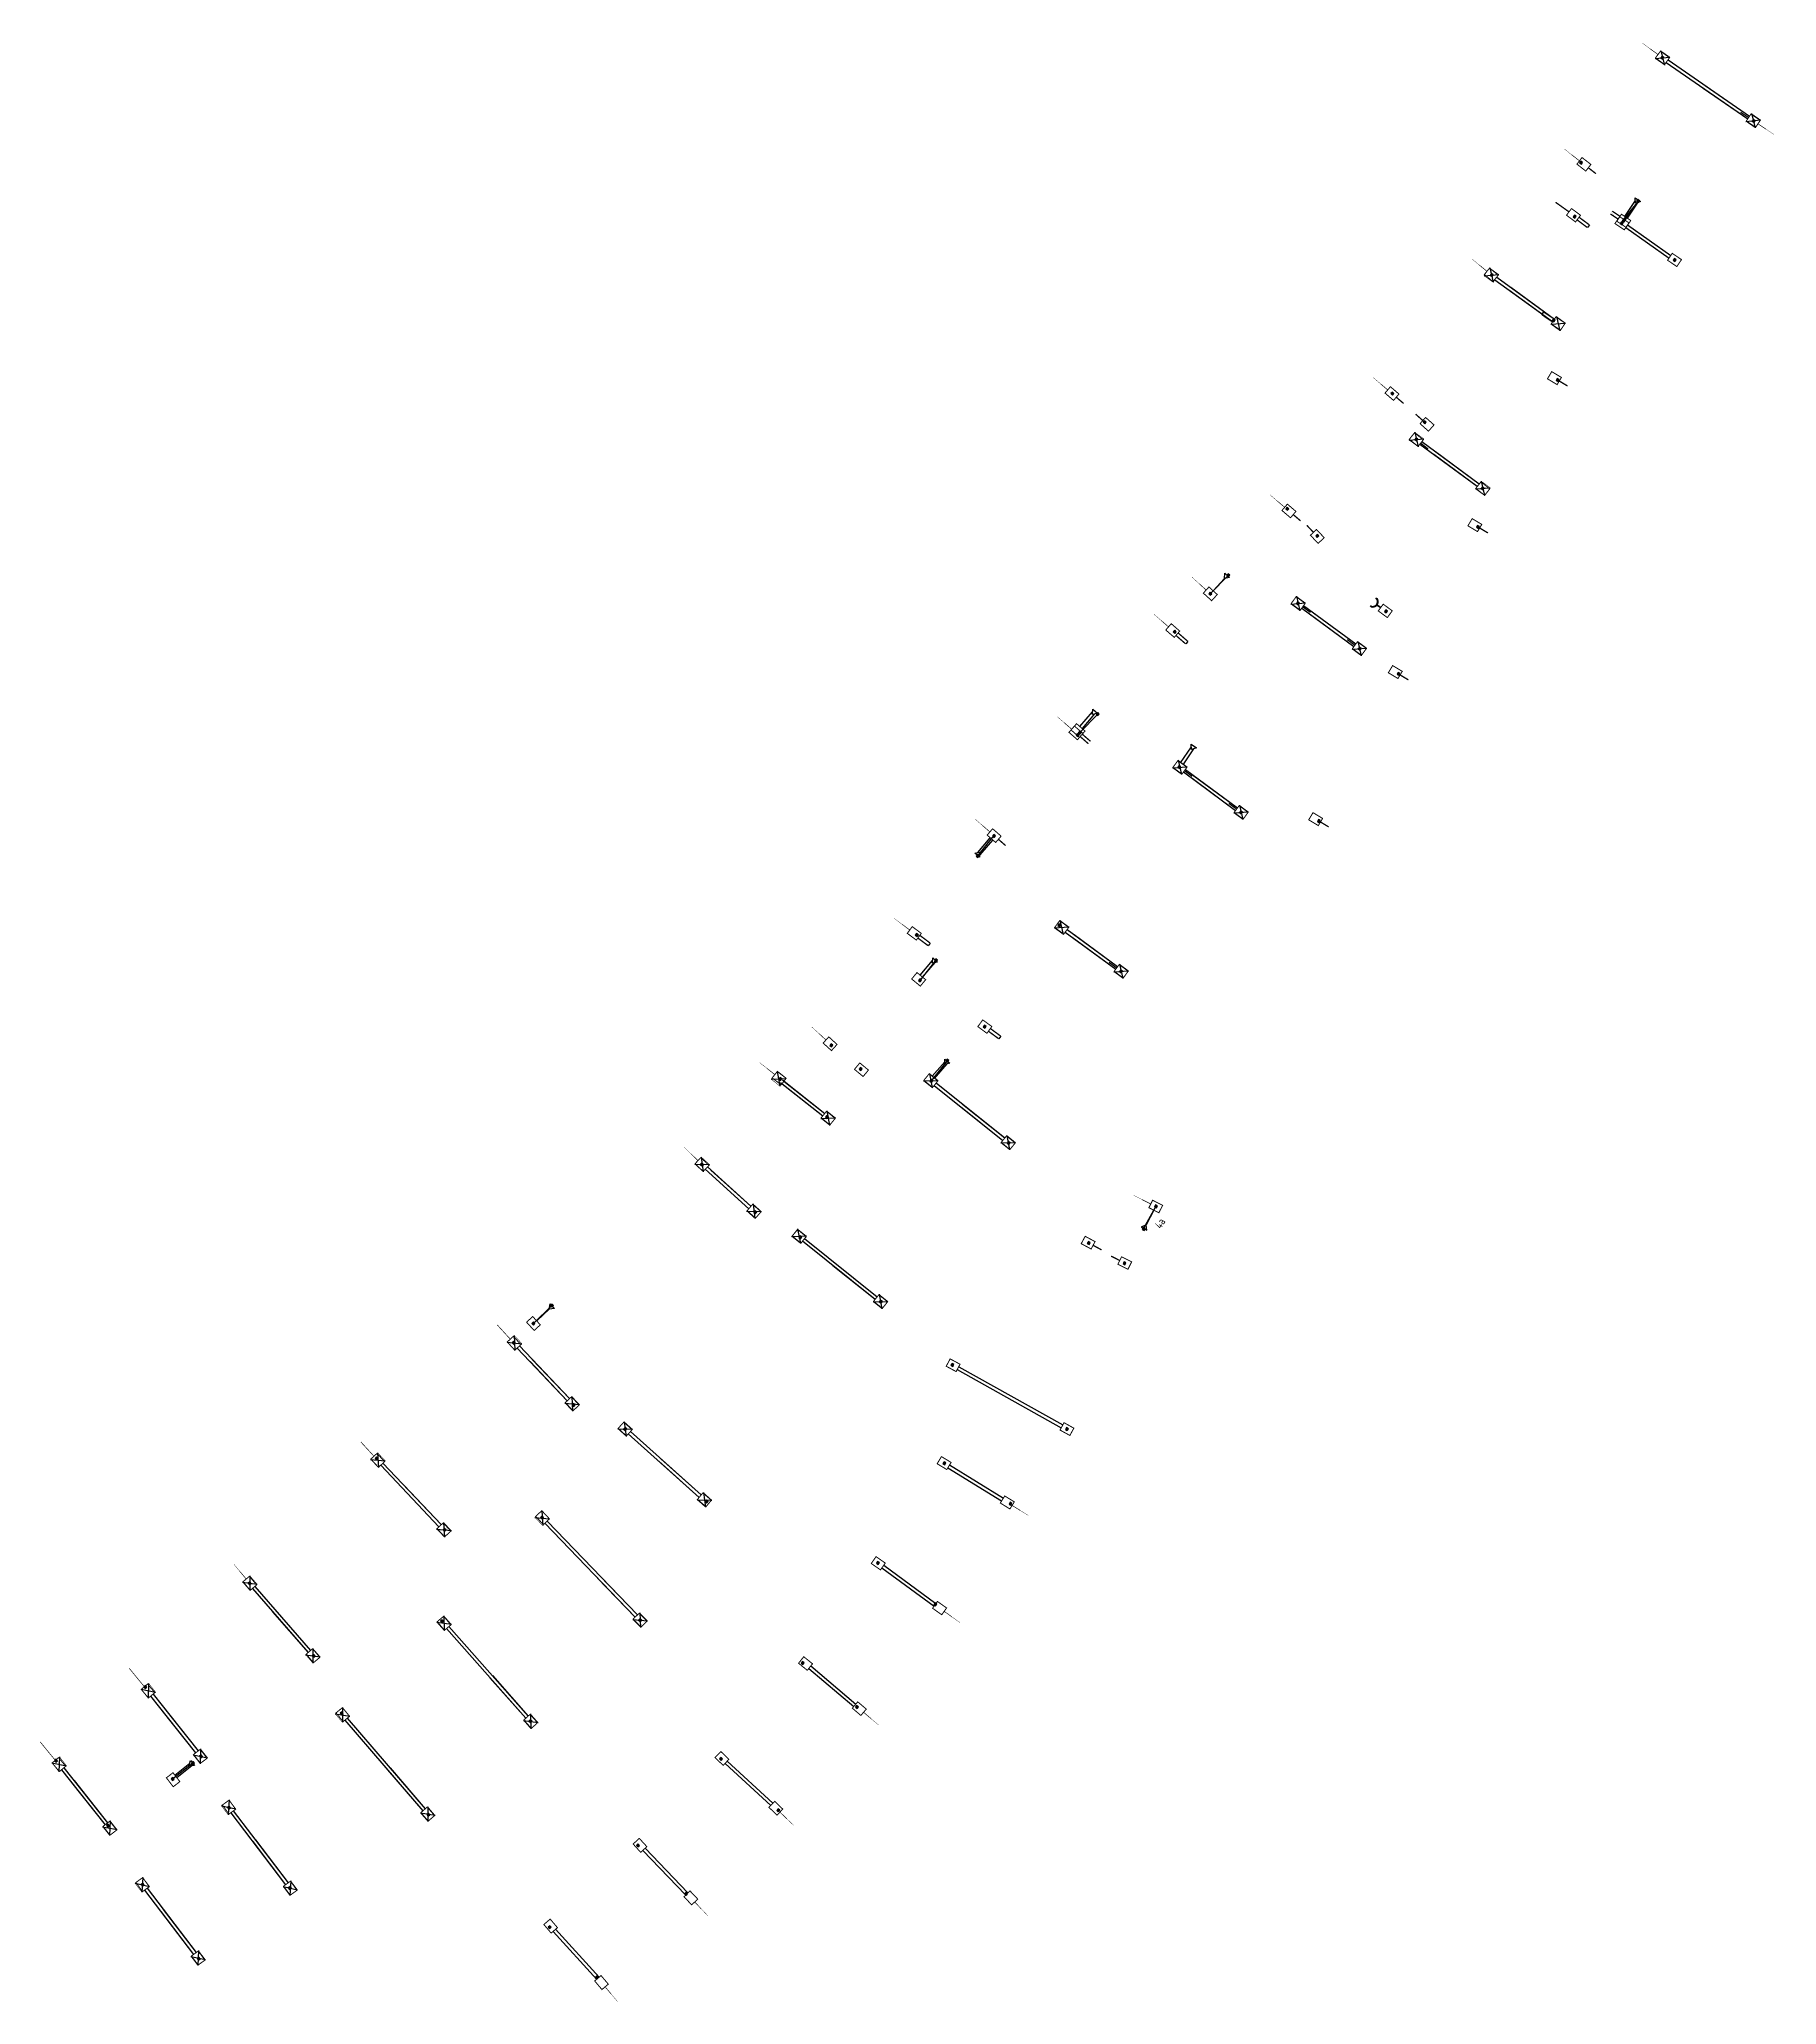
# Model space of a CAD drawing. Header units: metres. Extents: x 10590 to 11620, y -5553 to -4235.
# Drawn here: x 10590 to 11131, y -5553 to -4940 of the extents above; entities that cross this region are included whole.
import ezdxf

# ---------------------------------------------------------------- set-up
doc = ezdxf.new("R2010")
doc.units = ezdxf.units.M
doc.layers.get('Defpoints').update_dxf_attribs({"color": 4})
for name, color, linetype in [('N_opor', 1, 'Continuous'), ('N_opor_VOK', 1, 'Continuous'), ('КС_ОПОРЫ В МАСШТАБЕ', 6, 'Continuous')]:
    doc.layers.add(name, color=color, linetype=linetype)
doc.styles.add('00 ТЭЛП  25', font='gost.shx', dxfattribs={"height": 2.5})
doc.styles.get("Standard").update_dxf_attribs({"font": 'arial.ttf'})
doc.linetypes.add('Волновод', pattern='A,100.7,-7.2,["~",Standard,S=2.5,R=0,X=-2.54,Y=-1.4],-4.35', length=112.25)

msp = doc.modelspace()

# ---------------------------------------------------------------- texts
at = {"layer": 'N_opor_VOK', "style": '00 ТЭЛП  25'}
msp.add_text('4а', height=2.5, rotation=59.34469, dxfattribs=at).set_placement((10939.33, -5311.03))

# ---------------------------------------------------------------- blocks, each defined once
blk = doc.blocks.new('*U64')
at = {"const_width": 0.3}
blk.add_lwpolyline([(-1.3, 1.75), (1.3, 1.75), (1.3, -1.75), (-1.3, -1.75)], close=True, dxfattribs=at)
at = {"layer": 'Defpoints'}
blk.add_point((0, 0), dxfattribs=at)
blk = doc.blocks.new('N_KRON')
at = {"color": 0, "ltscale": 0.8, "const_width": 0.2}
blk.add_lwpolyline([(0, 3), (0, 0)], dxfattribs=at)
at = {"color": 1, "ltscale": 0.8, "const_width": 0.2}
blk.add_lwpolyline([(0, 3), (0, 3)], dxfattribs=at)
at = {"layer": 'Defpoints', "ltscale": 0.8, "const_width": 0.1}
blk.add_lwpolyline([(0, 6), (0, 3)], dxfattribs=at)
blk = doc.blocks.new('*U76')
at = {"const_width": 0.3}
blk.add_lwpolyline([(-1.3, 1.75), (1.3, 1.75), (1.3, -1.75), (-1.3, -1.75)], close=True, dxfattribs=at)
at = {"layer": 'Defpoints'}
blk.add_point((0, 0), dxfattribs=at)
at = {"color": 0}
blk.add_blockref('N_KRON', (0, 1.75), dxfattribs=at)
blk = doc.blocks.new('*U245')
for p, q in [((-0.5, 3.97), (-0.5, -18.62)), ((0.5, 3.97), (0.5, -18.62)), ((-0.5, -1.76), (-0.5, -18.62)), ((0.5, -1.76), (0.5, -18.62))]:
    blk.add_line(p, q)
at = {"layer": 'Defpoints'}
for p, q in [((-1.5, 7.47), (1.5, 3.97)), ((1.5, 7.47), (-1.5, 3.97)), ((-1.5, -18.62), (1.5, -22.12)), ((1.5, -18.62), (-1.5, -22.12))]:
    blk.add_line(p, q, dxfattribs=at)
at = {"layer": 'Defpoints', "const_width": 0.15}
for points in [[(-1.5, 7.47), (1.5, 7.47), (1.5, 3.97), (-1.5, 3.97)], [(-1.5, -18.62), (1.5, -18.62), (1.5, -22.12), (-1.5, -22.12)]]:
    blk.add_lwpolyline(points, close=True, dxfattribs=at)
blk = doc.blocks.new('*U66')
for p, q in [((-0.5, 7.81), (-0.5, -18.62)), ((0.5, 7.81), (0.5, -18.62)), ((-0.5, -1.76), (-0.5, -18.62)), ((0.5, -1.76), (0.5, -18.62))]:
    blk.add_line(p, q)
at = {"layer": 'Defpoints'}
for p, q in [((-1.5, 11.31), (1.5, 7.81)), ((1.5, 11.31), (-1.5, 7.81)), ((-1.5, -18.62), (1.5, -22.12)), ((1.5, -18.62), (-1.5, -22.12))]:
    blk.add_line(p, q, dxfattribs=at)
at = {"layer": 'Defpoints', "const_width": 0.15}
for points in [[(-1.5, 11.31), (1.5, 11.31), (1.5, 7.81), (-1.5, 7.81)], [(-1.5, -18.62), (1.5, -18.62), (1.5, -22.12), (-1.5, -22.12)]]:
    blk.add_lwpolyline(points, close=True, dxfattribs=at)
blk = doc.blocks.new('A$C62177B7A')
for p, q in [((-0.335, 0.335), (-0.335, -0.335)), ((0.335, 0.335), (-0.335, 0.335)), ((0.335, -0.335), (0.335, 0.335)), ((-0.335, -0.335), (0.335, -0.335))]:
    blk.add_line(p, q)
at = {"layer": 'Defpoints'}
for p, q in [((-0.335, 0.335), (0.335, -0.335)), ((0.335, 0.335), (-0.335, -0.335)), ((-0.335, 0), (0.335, 0)), ((0, 0.335), (0, -0.335))]:
    blk.add_line(p, q, dxfattribs=at)
blk = doc.blocks.new('*U42')
for p, q in [((0.11, 0.605), (-0.11, 0.605)), ((-0.11, 0.605), (-0.11, 0.065)), ((-0.11, 0.065), (0.11, 0.065)), ((0.11, 0.065), (0.11, 0.605))]:
    blk.add_line(p, q)
at = {"layer": 'Defpoints'}
for p, q in [((0.11, 0.065), (-0.11, 0.605)), ((-0.11, 0.065), (0.11, 0.605)), ((0.11, 0.335), (-0.11, 0.335)), ((0, 0.065), (0, 0.605))]:
    blk.add_line(p, q, dxfattribs=at)
blk.add_blockref('A$C62177B7A', (0, 0.335))
blk = doc.blocks.new('*U67')
for p, q in [((-0.5, -0.33), (-0.5, -18.62)), ((-0.5, -1.76), (-0.5, -18.62)), ((0.5, -0.33), (0.5, -18.62)), ((0.5, -1.76), (0.5, -18.62))]:
    blk.add_line(p, q)
at = {"layer": 'Defpoints'}
for p, q in [((-1.5, 3.17), (1.5, -0.33)), ((1.5, 3.17), (-1.5, -0.33)), ((-1.5, -18.62), (1.5, -22.12)), ((1.5, -18.62), (-1.5, -22.12))]:
    blk.add_line(p, q, dxfattribs=at)
at = {"layer": 'Defpoints', "const_width": 0.15}
for points in [[(-1.5, 3.17), (1.5, 3.17), (1.5, -0.33), (-1.5, -0.33)], [(-1.5, -18.62), (1.5, -18.62), (1.5, -22.12), (-1.5, -22.12)]]:
    blk.add_lwpolyline(points, close=True, dxfattribs=at)
blk = doc.blocks.new('*U244')
for p, q in [((-0.5, 7.79), (-0.5, -18.62)), ((0.5, 7.79), (0.5, -18.62)), ((-0.5, -1.76), (-0.5, -18.62)), ((0.5, -1.76), (0.5, -18.62))]:
    blk.add_line(p, q)
at = {"layer": 'Defpoints'}
for p, q in [((-1.5, 11.29), (1.5, 7.79)), ((1.5, 11.29), (-1.5, 7.79)), ((-1.5, -18.62), (1.5, -22.12)), ((1.5, -18.62), (-1.5, -22.12))]:
    blk.add_line(p, q, dxfattribs=at)
at = {"layer": 'Defpoints', "const_width": 0.15}
for points in [[(-1.5, 11.29), (1.5, 11.29), (1.5, 7.79), (-1.5, 7.79)], [(-1.5, -18.62), (1.5, -18.62), (1.5, -22.12), (-1.5, -22.12)]]:
    blk.add_lwpolyline(points, close=True, dxfattribs=at)
blk = doc.blocks.new('*U68')
for p, q in [((-0.5, 4.03), (-0.5, -18.62)), ((0.5, 4.03), (0.5, -18.62)), ((-0.5, -1.76), (-0.5, -18.62)), ((0.5, -1.76), (0.5, -18.62))]:
    blk.add_line(p, q)
at = {"layer": 'Defpoints'}
for p, q in [((-1.5, 7.53), (1.5, 4.03)), ((1.5, 7.53), (-1.5, 4.03)), ((-1.5, -18.62), (1.5, -22.12)), ((1.5, -18.62), (-1.5, -22.12))]:
    blk.add_line(p, q, dxfattribs=at)
at = {"layer": 'Defpoints', "const_width": 0.15}
for points in [[(-1.5, 7.53), (1.5, 7.53), (1.5, 4.03), (-1.5, 4.03)], [(-1.5, -18.62), (1.5, -18.62), (1.5, -22.12), (-1.5, -22.12)]]:
    blk.add_lwpolyline(points, close=True, dxfattribs=at)
blk = doc.blocks.new('*U69')
for p, q in [((-0.5, 6.58), (-0.5, -18.62)), ((0.5, 6.58), (0.5, -18.62)), ((-0.5, -1.76), (-0.5, -18.62)), ((0.5, -1.76), (0.5, -18.62))]:
    blk.add_line(p, q)
at = {"layer": 'Defpoints'}
for p, q in [((-1.5, 10.08), (1.5, 6.58)), ((1.5, 10.08), (-1.5, 6.58)), ((-1.5, -18.62), (1.5, -22.12)), ((1.5, -18.62), (-1.5, -22.12))]:
    blk.add_line(p, q, dxfattribs=at)
at = {"layer": 'Defpoints', "const_width": 0.15}
for points in [[(-1.5, 10.08), (1.5, 10.08), (1.5, 6.58), (-1.5, 6.58)], [(-1.5, -18.62), (1.5, -18.62), (1.5, -22.12), (-1.5, -22.12)]]:
    blk.add_lwpolyline(points, close=True, dxfattribs=at)
blk = doc.blocks.new('*U71')
for p, q in [((-0.5, 9.57), (-0.5, -18.62)), ((0.5, 9.57), (0.5, -18.62)), ((-0.5, -1.76), (-0.5, -18.62)), ((0.5, -1.76), (0.5, -18.62))]:
    blk.add_line(p, q)
at = {"layer": 'Defpoints'}
for p, q in [((-1.5, 13.07), (1.5, 9.57)), ((1.5, 13.07), (-1.5, 9.57)), ((-1.5, -18.62), (1.5, -22.12)), ((1.5, -18.62), (-1.5, -22.12))]:
    blk.add_line(p, q, dxfattribs=at)
at = {"layer": 'Defpoints', "const_width": 0.15}
for points in [[(-1.5, 13.07), (1.5, 13.07), (1.5, 9.57), (-1.5, 9.57)], [(-1.5, -18.62), (1.5, -18.62), (1.5, -22.12), (-1.5, -22.12)]]:
    blk.add_lwpolyline(points, close=True, dxfattribs=at)
blk = doc.blocks.new('*U72')
for p, q in [((-0.5, 18.65), (-0.5, -18.62)), ((0.5, 18.65), (0.5, -18.62)), ((-0.5, -1.76), (-0.5, -18.62)), ((0.5, -1.76), (0.5, -18.62))]:
    blk.add_line(p, q)
at = {"layer": 'Defpoints'}
for p, q in [((-1.5, 22.15), (1.5, 18.65)), ((1.5, 22.15), (-1.5, 18.65)), ((-1.5, -18.62), (1.5, -22.12)), ((1.5, -18.62), (-1.5, -22.12))]:
    blk.add_line(p, q, dxfattribs=at)
at = {"layer": 'Defpoints', "const_width": 0.15}
for points in [[(-1.5, 22.15), (1.5, 22.15), (1.5, 18.65), (-1.5, 18.65)], [(-1.5, -18.62), (1.5, -18.62), (1.5, -22.12), (-1.5, -22.12)]]:
    blk.add_lwpolyline(points, close=True, dxfattribs=at)
blk = doc.blocks.new('*U157')
for p, q in [((-0.5, 18.67), (-0.5, -18.62)), ((0.5, 18.67), (0.5, -18.62)), ((-0.5, -1.76), (-0.5, -18.62)), ((0.5, -1.76), (0.5, -18.62))]:
    blk.add_line(p, q)
at = {"layer": 'Defpoints'}
for p, q in [((-1.5, 22.17), (1.5, 18.67)), ((1.5, 22.17), (-1.5, 18.67)), ((-1.5, -18.62), (1.5, -22.12)), ((1.5, -18.62), (-1.5, -22.12))]:
    blk.add_line(p, q, dxfattribs=at)
at = {"layer": 'Defpoints', "const_width": 0.15}
for points in [[(-1.5, 22.17), (1.5, 22.17), (1.5, 18.67), (-1.5, 18.67)], [(-1.5, -18.62), (1.5, -18.62), (1.5, -22.12), (-1.5, -22.12)]]:
    blk.add_lwpolyline(points, close=True, dxfattribs=at)
blk = doc.blocks.new('*U73')
for p, q in [((-0.5, 11.01), (-0.5, -18.62)), ((0.5, 11.01), (0.5, -18.62)), ((-0.5, -1.76), (-0.5, -18.62)), ((0.5, -1.76), (0.5, -18.62))]:
    blk.add_line(p, q)
at = {"layer": 'Defpoints'}
for p, q in [((-1.5, 14.51), (1.5, 11.01)), ((1.5, 14.51), (-1.5, 11.01)), ((-1.5, -18.62), (1.5, -22.12)), ((1.5, -18.62), (-1.5, -22.12))]:
    blk.add_line(p, q, dxfattribs=at)
at = {"layer": 'Defpoints', "const_width": 0.15}
for points in [[(-1.5, 14.51), (1.5, 14.51), (1.5, 11.01), (-1.5, 11.01)], [(-1.5, -18.62), (1.5, -18.62), (1.5, -22.12), (-1.5, -22.12)]]:
    blk.add_lwpolyline(points, close=True, dxfattribs=at)
blk = doc.blocks.new('*U74')
for p, q in [((-0.5, 10.47), (-0.5, -18.62)), ((0.5, 10.47), (0.5, -18.62)), ((-0.5, -1.76), (-0.5, -18.62)), ((0.5, -1.76), (0.5, -18.62))]:
    blk.add_line(p, q)
at = {"layer": 'Defpoints'}
for p, q in [((-1.5, 13.97), (1.5, 10.47)), ((1.5, 13.97), (-1.5, 10.47)), ((-1.5, -18.62), (1.5, -22.12)), ((1.5, -18.62), (-1.5, -22.12))]:
    blk.add_line(p, q, dxfattribs=at)
at = {"layer": 'Defpoints', "const_width": 0.15}
for points in [[(-1.5, 13.97), (1.5, 13.97), (1.5, 10.47), (-1.5, 10.47)], [(-1.5, -18.62), (1.5, -18.62), (1.5, -22.12), (-1.5, -22.12)]]:
    blk.add_lwpolyline(points, close=True, dxfattribs=at)
blk = doc.blocks.new('N_OTTG2')
at = {"color": 0, "ltscale": 0.8}
for p, q in [((-8.03, 1), (-8.03, -1)), ((-6.71, 0), (-8.03, 1)), ((-1.37, 0.5), (-7.38, 0.5)), ((-8.03, -1), (-6.71, 0)), ((-1.37, -0.5), (-7.36, -0.5))]:
    blk.add_line(p, q, dxfattribs=at)
blk = doc.blocks.new('*U70')
at = {"linetype": 'Волновод', "xscale": -1}
blk.add_blockref('N_OTTG2', (0, 0), dxfattribs=at)
blk = doc.blocks.new('*U65')
for p, q in [((-0.5, 3.27), (-0.5, -18.62)), ((0.5, 3.27), (0.5, -18.62)), ((-0.5, -1.76), (-0.5, -18.62)), ((0.5, -1.76), (0.5, -18.62))]:
    blk.add_line(p, q)
at = {"layer": 'Defpoints'}
for p, q in [((-1.5, 6.77), (1.5, 3.27)), ((1.5, 6.77), (-1.5, 3.27)), ((-1.5, -18.62), (1.5, -22.12)), ((1.5, -18.62), (-1.5, -22.12))]:
    blk.add_line(p, q, dxfattribs=at)
at = {"layer": 'Defpoints', "const_width": 0.15}
for points in [[(-1.5, 6.77), (1.5, 6.77), (1.5, 3.27), (-1.5, 3.27)], [(-1.5, -18.62), (1.5, -18.62), (1.5, -22.12), (-1.5, -22.12)]]:
    blk.add_lwpolyline(points, close=True, dxfattribs=at)
blk = doc.blocks.new('*U158')
for p, q in [((-0.5, 21.94), (-0.5, -18.62)), ((0.5, 21.94), (0.5, -18.62)), ((-0.5, -1.76), (-0.5, -18.62)), ((0.5, -1.76), (0.5, -18.62))]:
    blk.add_line(p, q)
at = {"layer": 'Defpoints'}
for p, q in [((-1.5, 25.44), (1.5, 21.94)), ((1.5, 25.44), (-1.5, 21.94)), ((-1.5, -18.62), (1.5, -22.12)), ((1.5, -18.62), (-1.5, -22.12))]:
    blk.add_line(p, q, dxfattribs=at)
at = {"layer": 'Defpoints', "const_width": 0.15}
for points in [[(-1.5, 25.44), (1.5, 25.44), (1.5, 21.94), (-1.5, 21.94)], [(-1.5, -18.62), (1.5, -18.62), (1.5, -22.12), (-1.5, -22.12)]]:
    blk.add_lwpolyline(points, close=True, dxfattribs=at)
blk = doc.blocks.new('*U63')
for p, q in [((0, 0), (-8, 0)), ((0.375, 0.335), (-0.295, 0.335)), ((-0.295, 0.335), (-0.295, -0.335)), ((0.375, -0.335), (0.375, 0.335)), ((-0.295, -0.335), (0.375, -0.335))]:
    blk.add_line(p, q)
at = {"layer": 'Defpoints'}
for p, q in [((-0.295, -0.335), (0.375, 0.335)), ((-0.295, 0.335), (0.375, -0.335)), ((0.04, 0.335), (0.04, -0.335)), ((-0.295, 0), (0.375, 0))]:
    blk.add_line(p, q, dxfattribs=at)
blk = doc.blocks.new('*U182')
for p, q in [((-0.5, 8.79), (-0.5, -18.62)), ((0.5, 8.79), (0.5, -18.62)), ((-0.5, -1.76), (-0.5, -18.62)), ((0.5, -1.76), (0.5, -18.62))]:
    blk.add_line(p, q)
at = {"layer": 'Defpoints'}
for p, q in [((-1.5, 12.29), (1.5, 8.79)), ((1.5, 12.29), (-1.5, 8.79)), ((-1.5, -18.62), (1.5, -22.12)), ((1.5, -18.62), (-1.5, -22.12))]:
    blk.add_line(p, q, dxfattribs=at)
at = {"layer": 'Defpoints', "const_width": 0.15}
for points in [[(-1.5, 12.29), (1.5, 12.29), (1.5, 8.79), (-1.5, 8.79)], [(-1.5, -18.62), (1.5, -18.62), (1.5, -22.12), (-1.5, -22.12)]]:
    blk.add_lwpolyline(points, close=True, dxfattribs=at)
blk = doc.blocks.new('*U159')
at = {"const_width": 0.3}
blk.add_lwpolyline([(-1.3, 1.75), (1.3, 1.75), (1.3, -1.75), (-1.3, -1.75)], close=True, dxfattribs=at)
at = {"color": 0, "ltscale": 0.8, "const_width": 0.4}
blk.add_lwpolyline([(0, -1.75), (0, -4.75)], dxfattribs=at)
at = {"layer": 'Defpoints'}
blk.add_point((0, 0), dxfattribs=at)
blk = doc.blocks.new('*U160')
at = {"const_width": 0.3}
blk.add_lwpolyline([(-1.3, 1.75), (1.3, 1.75), (1.3, -1.75), (-1.3, -1.75)], close=True, dxfattribs=at)
at = {"layer": 'Defpoints'}
blk.add_point((0, 0), dxfattribs=at)
blk = doc.blocks.new('*U162')
at = {"const_width": 0.3}
blk.add_lwpolyline([(-1.3, 1.75), (1.3, 1.75), (1.3, -1.75), (-1.3, -1.75)], close=True, dxfattribs=at)
at = {"layer": 'Defpoints'}
blk.add_point((0, 0), dxfattribs=at)
at = {"color": 0}
blk.add_blockref('N_KRON', (0, 1.75), dxfattribs=at)
blk = doc.blocks.new('*U172')
at = {"const_width": 0.3}
blk.add_lwpolyline([(-1.3, 1.75), (1.3, 1.75), (1.3, -1.75), (-1.3, -1.75)], close=True, dxfattribs=at)
at = {"layer": 'Defpoints'}
blk.add_point((0, 0), dxfattribs=at)
at = {"color": 0}
blk.add_blockref('N_KRON', (0, 1.75), dxfattribs=at)
blk = doc.blocks.new('N_OTTG1')
at = {"color": 0, "ltscale": 0.8}
for p, q in [((-6.67, 0), (-8, 1.01)), ((-8, 1.01), (-8, -0.99)), ((-8, -0.99), (-6.67, 0)), ((-1.49, 0.01), (-6.67, 0.01))]:
    blk.add_line(p, q, dxfattribs=at)
blk = doc.blocks.new('*U184')
at = {"linetype": 'Волновод', "xscale": -1}
blk.add_blockref('N_OTTG1', (0, 0), dxfattribs=at)
blk = doc.blocks.new('*U168')
at = {"const_width": 0.3}
blk.add_lwpolyline([(-1.3, 1.75), (1.3, 1.75), (1.3, -1.75), (-1.3, -1.75)], close=True, dxfattribs=at)
at = {"color": 0, "ltscale": 0.8, "const_width": 0.4}
for points in [[(-0.5, -1.66), (-0.5, -5.77)], [(0.53, -1.66), (0.53, -5.77)]]:
    blk.add_lwpolyline(points, dxfattribs=at)
at = {"layer": 'Defpoints', "ltscale": 0.8}
blk.add_line((0.53, -5.77), (-0.5, -5.77), dxfattribs=at)
at = {"layer": 'Defpoints'}
blk.add_point((0, 0), dxfattribs=at)
blk = doc.blocks.new('*U167')
at = {"const_width": 0.3}
blk.add_lwpolyline([(-1.3, 1.75), (1.3, 1.75), (1.3, -1.75), (-1.3, -1.75)], close=True, dxfattribs=at)
at = {"color": 0, "ltscale": 0.8, "const_width": 0.4}
blk.add_lwpolyline([(0, -1.75), (0, -4.75)], dxfattribs=at)
at = {"layer": 'Defpoints'}
blk.add_point((0, 0), dxfattribs=at)
blk = doc.blocks.new('*U188')
for p, q in [((-0.5, 0.92), (-0.5, -18.62)), ((0.5, 0.92), (0.5, -18.62)), ((-0.5, -1.76), (-0.5, -18.62)), ((0.5, -1.76), (0.5, -18.62))]:
    blk.add_line(p, q)
at = {"layer": 'Defpoints'}
for p, q in [((-1.5, 4.42), (1.5, 0.92)), ((1.5, 4.42), (-1.5, 0.92)), ((-1.5, -18.62), (1.5, -22.12)), ((1.5, -18.62), (-1.5, -22.12))]:
    blk.add_line(p, q, dxfattribs=at)
at = {"layer": 'Defpoints', "const_width": 0.15}
for points in [[(-1.5, 4.42), (1.5, 4.42), (1.5, 0.92), (-1.5, 0.92)], [(-1.5, -18.62), (1.5, -18.62), (1.5, -22.12), (-1.5, -22.12)]]:
    blk.add_lwpolyline(points, close=True, dxfattribs=at)
blk = doc.blocks.new('*U155')
at = {"const_width": 0.3}
blk.add_lwpolyline([(-1.3, 1.75), (1.3, 1.75), (1.3, -1.75), (-1.3, -1.75)], close=True, dxfattribs=at)
at = {"layer": 'Defpoints'}
blk.add_point((0, 0), dxfattribs=at)
blk = doc.blocks.new('*U189')
at = {"const_width": 0.3}
blk.add_lwpolyline([(-1.3, 1.75), (1.3, 1.75), (1.3, -1.75), (-1.3, -1.75)], close=True, dxfattribs=at)
at = {"layer": 'Defpoints'}
blk.add_point((0, 0), dxfattribs=at)
at = {"color": 0}
blk.add_blockref('N_KRON', (0, 1.75), dxfattribs=at)
blk = doc.blocks.new('*U196')
at = {"const_width": 0.3}
blk.add_lwpolyline([(-1.3, 1.75), (1.3, 1.75), (1.3, -1.75), (-1.3, -1.75)], close=True, dxfattribs=at)
at = {"color": 0, "ltscale": 0.8, "const_width": 0.4}
for points in [[(-0.5, -1.66), (-0.5, -5.77)], [(0.53, -1.66), (0.53, -5.77)]]:
    blk.add_lwpolyline(points, dxfattribs=at)
at = {"layer": 'Defpoints', "ltscale": 0.8}
blk.add_line((0.53, -5.77), (-0.5, -5.77), dxfattribs=at)
at = {"layer": 'Defpoints'}
blk.add_point((0, 0), dxfattribs=at)
at = {"color": 0}
blk.add_blockref('N_KRON', (0, 1.75), dxfattribs=at)
blk = doc.blocks.new('*U190')
for p, q in [((-0.5, -1.76), (-0.5, -18.62)), ((-0.5, -2.41), (-0.5, -18.62)), ((0.5, -1.76), (0.5, -18.62)), ((0.5, -2.41), (0.5, -18.62))]:
    blk.add_line(p, q)
at = {"layer": 'Defpoints'}
for p, q in [((-1.5, 1.09), (1.5, -2.41)), ((1.5, 1.09), (-1.5, -2.41)), ((-1.5, -18.62), (1.5, -22.12)), ((1.5, -18.62), (-1.5, -22.12))]:
    blk.add_line(p, q, dxfattribs=at)
at = {"layer": 'Defpoints', "const_width": 0.15}
for points in [[(-1.5, 1.09), (1.5, 1.09), (1.5, -2.41), (-1.5, -2.41)], [(-1.5, -18.62), (1.5, -18.62), (1.5, -22.12), (-1.5, -22.12)]]:
    blk.add_lwpolyline(points, close=True, dxfattribs=at)
blk = doc.blocks.new('*U271')
at = {"linetype": 'Волновод'}
blk.add_blockref('N_OTTG1', (0, 0), dxfattribs=at)
blk = doc.blocks.new('*U186')
for p, q in [((-0.5, 3.55), (-0.5, -18.62)), ((0.5, 3.55), (0.5, -18.62)), ((-0.5, -1.76), (-0.5, -18.62)), ((0.5, -1.76), (0.5, -18.62))]:
    blk.add_line(p, q)
at = {"layer": 'Defpoints'}
for p, q in [((-1.5, 7.05), (1.5, 3.55)), ((1.5, 7.05), (-1.5, 3.55)), ((-1.5, -18.62), (1.5, -22.12)), ((1.5, -18.62), (-1.5, -22.12))]:
    blk.add_line(p, q, dxfattribs=at)
at = {"layer": 'Defpoints', "const_width": 0.15}
for points in [[(-1.5, 7.05), (1.5, 7.05), (1.5, 3.55), (-1.5, 3.55)], [(-1.5, -18.62), (1.5, -18.62), (1.5, -22.12), (-1.5, -22.12)]]:
    blk.add_lwpolyline(points, close=True, dxfattribs=at)
blk = doc.blocks.new('*U187')
for p, q in [((-0.5, 1.58), (-0.5, -18.62)), ((0.5, 1.58), (0.5, -18.62)), ((-0.5, -1.76), (-0.5, -18.62)), ((0.5, -1.76), (0.5, -18.62))]:
    blk.add_line(p, q)
at = {"layer": 'Defpoints'}
for p, q in [((-1.5, 5.08), (1.5, 1.58)), ((1.5, 5.08), (-1.5, 1.58)), ((-1.5, -18.62), (1.5, -22.12)), ((1.5, -18.62), (-1.5, -22.12))]:
    blk.add_line(p, q, dxfattribs=at)
at = {"layer": 'Defpoints', "const_width": 0.15}
for points in [[(-1.5, 5.08), (1.5, 5.08), (1.5, 1.58), (-1.5, 1.58)], [(-1.5, -18.62), (1.5, -18.62), (1.5, -22.12), (-1.5, -22.12)]]:
    blk.add_lwpolyline(points, close=True, dxfattribs=at)
blk = doc.blocks.new('*U61')
at = {"const_width": 0.3}
blk.add_lwpolyline([(-1.3, 1.75), (1.3, 1.75), (1.3, -1.75), (-1.3, -1.75)], close=True, dxfattribs=at)
at = {"color": 0, "ltscale": 0.8, "const_width": 0.4}
blk.add_lwpolyline([(0, -1.75), (0, -4.75)], dxfattribs=at)
at = {"layer": 'Defpoints'}
blk.add_point((0, 0), dxfattribs=at)
at = {"color": 0}
blk.add_blockref('N_KRON', (0, 1.75), dxfattribs=at)
blk = doc.blocks.new('*U191')
at = {"const_width": 0.3}
blk.add_lwpolyline([(-1.3, 1.75), (1.3, 1.75), (1.3, -1.75), (-1.3, -1.75)], close=True, dxfattribs=at)
at = {"color": 0, "ltscale": 0.8, "const_width": 0.4}
blk.add_lwpolyline([(0, -1.75), (0, -5.14)], dxfattribs=at)
at = {"layer": 'Defpoints'}
blk.add_point((0, 0), dxfattribs=at)
blk = doc.blocks.new('*U192')
at = {"const_width": 0.3}
blk.add_lwpolyline([(-1.3, 1.75), (1.3, 1.75), (1.3, -1.75), (-1.3, -1.75)], close=True, dxfattribs=at)
at = {"color": 0, "ltscale": 0.8, "const_width": 0.4}
blk.add_lwpolyline([(0, -1.75), (0, -5.14)], dxfattribs=at)
at = {"layer": 'Defpoints'}
blk.add_point((0, 0), dxfattribs=at)
at = {"color": 0}
blk.add_blockref('N_KRON', (0, 1.75), dxfattribs=at)
blk = doc.blocks.new('*U193')
at = {"lineweight": 40, "ltscale": 2}
blk.add_line((0, -1.75), (0, -3.23), dxfattribs=at)
at = {"const_width": 0.3}
blk.add_lwpolyline([(-1.3, 1.75), (1.3, 1.75), (1.3, -1.75), (-1.3, -1.75)], close=True, dxfattribs=at)
at = {"lineweight": 40, "ltscale": 2}
blk.add_arc((0, -4.73), 1.5, 0, 180, dxfattribs=at)
at = {"layer": 'Defpoints'}
blk.add_point((0, 0), dxfattribs=at)
blk = doc.blocks.new('*U194')
at = {"const_width": 0.3}
blk.add_lwpolyline([(-1.3, 1.75), (1.3, 1.75), (1.3, -1.75), (-1.3, -1.75)], close=True, dxfattribs=at)
at = {"color": 0, "ltscale": 0.8, "const_width": 0.4}
for points in [[(-0.5, -1.66), (-0.5, -5.77)], [(0.53, -1.66), (0.53, -5.77)]]:
    blk.add_lwpolyline(points, dxfattribs=at)
at = {"layer": 'Defpoints', "ltscale": 0.8}
blk.add_line((0.53, -5.77), (-0.5, -5.77), dxfattribs=at)
at = {"layer": 'Defpoints'}
blk.add_point((0, 0), dxfattribs=at)
at = {"color": 0}
blk.add_blockref('N_KRON', (0, 1.75), dxfattribs=at)
blk = doc.blocks.new('*U166')
for p, q in [((-0.5, 3.6), (-0.5, -18.62)), ((0.5, 3.6), (0.5, -18.62)), ((-0.5, -1.76), (-0.5, -18.62)), ((0.5, -1.76), (0.5, -18.62))]:
    blk.add_line(p, q)
at = {"layer": 'Defpoints'}
for p, q in [((-1.5, 7.1), (1.5, 3.6)), ((1.5, 7.1), (-1.5, 3.6)), ((-1.5, -18.62), (1.5, -22.12)), ((1.5, -18.62), (-1.5, -22.12))]:
    blk.add_line(p, q, dxfattribs=at)
at = {"layer": 'Defpoints', "const_width": 0.15}
for points in [[(-1.5, 7.1), (1.5, 7.1), (1.5, 3.6), (-1.5, 3.6)], [(-1.5, -18.62), (1.5, -18.62), (1.5, -22.12), (-1.5, -22.12)]]:
    blk.add_lwpolyline(points, close=True, dxfattribs=at)
blk = doc.blocks.new('*U207')
at = {"const_width": 0.3}
blk.add_lwpolyline([(-1.3, 1.75), (1.3, 1.75), (1.3, -1.75), (-1.3, -1.75)], close=True, dxfattribs=at)
at = {"color": 0, "ltscale": 0.8, "const_width": 0.4}
for points in [[(-0.5, -1.66), (-0.5, -4.66)], [(0.53, -1.66), (0.53, -4.66)]]:
    blk.add_lwpolyline(points, dxfattribs=at)
at = {"layer": 'Defpoints', "const_width": 0.025}
blk.add_lwpolyline([(-0.5, -4.66), (0, -4.66), (0, -3.56), (0.53, -3.56)], dxfattribs=at)
at = {"layer": 'Defpoints'}
blk.add_point((0, 0), dxfattribs=at)
blk = doc.blocks.new('*U62')
at = {"const_width": 0.3}
blk.add_lwpolyline([(-1.3, 1.75), (1.3, 1.75), (1.3, -1.75), (-1.3, -1.75)], close=True, dxfattribs=at)
at = {"color": 0, "ltscale": 0.8, "const_width": 0.4}
blk.add_lwpolyline([(0, -1.75), (0, -4.75)], dxfattribs=at)
at = {"layer": 'Defpoints'}
blk.add_point((0, 0), dxfattribs=at)
at = {"color": 0}
blk.add_blockref('N_KRON', (0, 1.75), dxfattribs=at)
blk = doc.blocks.new('*U169')
for p, q in [((-0.5, 12.27), (-0.5, -18.62)), ((0.5, 12.27), (0.5, -18.62)), ((-0.5, -1.76), (-0.5, -18.62)), ((0.5, -1.76), (0.5, -18.62))]:
    blk.add_line(p, q)
at = {"layer": 'Defpoints'}
for p, q in [((-1.5, 15.77), (1.5, 12.27)), ((1.5, 15.77), (-1.5, 12.27)), ((-1.5, -18.62), (1.5, -22.12)), ((1.5, -18.62), (-1.5, -22.12))]:
    blk.add_line(p, q, dxfattribs=at)
at = {"layer": 'Defpoints', "const_width": 0.15}
for points in [[(-1.5, 15.77), (1.5, 15.77), (1.5, 12.27), (-1.5, 12.27)], [(-1.5, -18.62), (1.5, -18.62), (1.5, -22.12), (-1.5, -22.12)]]:
    blk.add_lwpolyline(points, close=True, dxfattribs=at)

# ---------------------------------------------------------------- linework, layer by layer
at = {"layer": 'N_opor'}
for p, q in [((11084.18, -4998.84), (11097.68, -5008.33)), ((11084.76, -4998.03), (11098.25, -5007.51)), ((10875.81, -5354.72), (10908.25, -5372.83)), ((10876.29, -5353.84), (10908.74, -5371.96)), ((10872.96, -5385.27), (10889.68, -5395.63)), ((10873.48, -5384.42), (10890.21, -5394.78)), ((10852.36, -5416.47), (10868.62, -5428.42)), ((10852.95, -5415.66), (10869.21, -5427.61)), ((10829.57, -5447.81), (10843.57, -5459.72)), ((10830.22, -5447.05), (10844.22, -5458.96)), ((10803.47, -5477.44), (10817.72, -5490.54)), ((10804.14, -5476.7), (10818.39, -5489.8)), ((10777.83, -5504.57), (10791.2, -5518.42)), ((10778.54, -5503.88), (10791.92, -5517.73)), ((10749.92, -5529.76), (10763.47, -5544.72)), ((10750.66, -5529.09), (10764.21, -5544.05))]:
    msp.add_line(p, q, dxfattribs=at)
for points, const_width in [([(11066.5, -4993.94), (11062.32, -4990.96)], 0.4), ([(10734.52, -5343.01), (10732.49, -5340.8)], 0.2), ([(10692.02, -5379.49), (10690, -5377.28)], 0.2), ([(10620.59, -5451.22), (10617.81, -5447.81)], 0.2), ([(10592.83, -5474.15), (10590.06, -5470.74)], 0.2)]:
    msp.add_lwpolyline(points, dxfattribs=dict(at, const_width=const_width))
at = {"layer": 'КС_ОПОРЫ В МАСШТАБЕ'}
for p, q in [((11088.05, -4990.57), (11083.31, -4996.55)), ((11083.75, -4996.85), (11088.05, -4990.57))]:
    msp.add_line(p, q, dxfattribs=at)

# ---------------------------------------------------------------- block references
at = {"layer": 'N_opor'}
for name, p, rotation in [('*U76', (11095.65, -4945.94), 53.9040984091578), ('*U169', (11107.19, -4953.93), 55.2906908653758), ('*U62', (11123.94, -4965.53), 236.3309190102865), ('*U61', (11071.15, -4979.12), 52.01729125715406), ('*U70', (11083.53, -4996.8), 56.22773193194752), ('*U168', (11067.91, -4994.99), 53.33298683018838), ('*U207', (11083.58, -4996.74), 236.2728896183156), ('*U64', (11083, -4997.48), 236.2728896183155), ('*U76', (11042.28, -5013.57), 50.67151407916204), ('*U64', (11099.39, -5008.92), 55.78898092450963), ('*U166', (11046.64, -5016.79), 54.00239266780492), ('*U168', (11063.13, -5028.76), 236.2573280736504), ('*U61', (11011.33, -5050.56), 49.56675775027001), ('*U167', (11061.96, -5045.75), 59.02641689625676), ('*U159', (11022.26, -5060.14), 228.3833108296669), ('*U167', (11018.91, -5064.9), 51.21997825157284), ('*U186', (11023.22, -5068.02), 53.65912241316236), ('*U61', (10979.22, -5087.14), 49.56675775027001), ('*U64', (11039.64, -5080.18), 231.5660228913588), ('*U167', (11037.16, -5091.55), 59.02641689625676), ('*U159', (10988.06, -5095.09), 223.2600221549451), ('*U187', (10984.78, -5117.96), 53.65912241316236), ('*U167', (10982.1, -5115.97), 53.74163318478328), ('*U194', (10943.01, -5124.41), 49.02929034565394), ('*U193', (11009.24, -5118.28), 233.7416331847833), ('*U167', (11001.19, -5130.02), 233.7416331847833), ('*U167', (11012.37, -5137.34), 59.02641689625676), ('*U192', (10912.83, -5156.3), 49.02929034565394), ('*U70', (10913.58, -5155.63), 49.22310375905862), ('*U191', (10913.49, -5155.56), 49.02929034565394), ('*U70', (10945.13, -5167.08), 56.38087569426588), ('*U187', (10947.91, -5169.01), 53.65912241316236), ('*U167', (10945.24, -5167.04), 53.74163318478328), ('*U167', (10964.32, -5181.08), 233.7416331847833), ('*U167', (10987.55, -5183.17), 59.02641689625676), ('*U61', (10887.34, -5188.31), 49.02929034565394), ('*U70', (10887.3, -5188.34), 229.2231037590586), ('*U196', (10862.45, -5218.77), 53.33298683018838), ('*U188', (10910.53, -5218.51), 53.65912241316236), ('*U64', (10908.4, -5216.91), 53.74163318478328), ('*U70', (10863.73, -5233.13), 49.22310375905862), ('*U167', (10926.94, -5230.59), 233.7416331847833), ('*U155', (10863.82, -5233.1), 230.4744819114871), ('*U189', (10836.22, -5253.17), 47.5594396963323), ('*U168', (10884.44, -5247.82), 53.74163318478328), ('*U189', (10820.36, -5263.87, 0), 51.61677333744597), ('*U155', (10845.99, -5261.26, 0), 230.4744819114871), ('*U70', (10867.53, -5264.68), 49.22310375905862), ('*U182', (10875.84, -5271.26), 51.29840393063245), ('*U64', (10867.62, -5264.66), 50.61442774534658), ('*U155', (10835.63, -5276.34), 230.4744819114871), ('*U76', (10796.3, -5290.81, 0), 45.98638159603122), ('*U64', (10891.73, -5284.01), 50.61442774534658), ('*U67', (10797.4, -5291.71), 47.90471469235562), ('*U64', (10812.53, -5305.36), 48.96133065627592), ('*U74', (10836.05, -5320.78), 51.29840393063245), ('*U64', (10826.61, -5313.19), 50.61442774534658), ('*U159', (10916.64, -5315.15, 0), 61.7400621343409), ('*U159', (10928.05, -5321.51), 243.1817307126479), ('*U64', (10851.95, -5333.51), 51.2887733736835), ('*U76', (10737.73, -5346.51), 42.53768211772307), ('*U68', (10741.84, -5350.59), 43.48445271967687), ('*U160', (10874.56, -5353.35), 61.7400621343409), ('*U64', (10755.86, -5365.37), 42.50522832513349), ('*U73', (10781.86, -5381.73), 48.1975358450851), ('*U64', (10772.34, -5373.23), 47.51355965979923), ('*U160', (10910.03, -5373.25), 241.1262088496212), ('*U76', (10695.24, -5382.99), 42.53768211772307), ('*U244', (10701.87, -5389.85), 43.48445271967687), ('*U160', (10871.75, -5383.84), 58.83905249124233), ('*U64', (10797.05, -5395.29), 49.94838104588673), ('*U172', (10891.45, -5396.11), 238.2251992065858), ('*U158', (10762.91, -5418.08), 43.81350655028743), ('*U64', (10746.61, -5400.84), 43.12953036500154), ('*U64', (10715.87, -5404.65), 42.50522832513349), ('*U160', (10851.23, -5415.06), 55.22266179300765), ('*U76', (10655.37, -5421.3), 40.0244391154672), ('*U66', (10661.67, -5428.5), 40.971209717421), ('*U157', (10729.42, -5449.06), 41.45830465554877), ('*U64', (10715.91, -5433.76), 39.98151950292917), ('*U64', (10777.01, -5432.78), 44.05724442483814), ('*U162', (10870.34, -5429.03), 234.6077297219777), ('*U64', (10675.07, -5443.88), 39.99198532287762), ('*U160', (10828.56, -5446.3), 51.07866169743663), ('*U76', (10623.64, -5454.86), 40.0244391154672), ('*U245', (10627.29, -5459.26), 38.44124162408261), ('*U72', (10697.53, -5477.78), 40.69255162909899), ('*U64', (10684.34, -5462.22), 39.21576647647941), ('*U64', (10742.91, -5464.33), 42.12544261076411), ('*U172', (10845.32, -5460.36), 229.5629935050947), ('*U76', (10595.88, -5477.79), 40.0244391154672), ('*U64', (10639.94, -5475.23), 37.59744316632361), ('*U160', (10802.52, -5475.88), 45.89195319872101), ('*U65', (10599.09, -5481.65), 38.44124162408261), ('*U64', (10631.46, -5482.51), 37.59744316632361), ('*U70', (10631.19, -5482.29), 38.35422924651424), ('*U71', (10655.63, -5500.11), 37.31915417131654), ('*U64', (10648.89, -5491.05), 35.84236901869696), ('*U64', (10710.82, -5493.22), 40.9233678412187), ('*U172', (10819.31, -5491.39), 226.0560824010612), ('*U64', (10611.76, -5497.61), 37.59744316632361), ('*U160', (10776.97, -5502.96), 42.45182975144985), ('*U69', (10626.92, -5521.88), 37.31915417131654), ('*U64', (10621.95, -5515.19), 35.84236901869696), ('*U64', (10667.99, -5516.31), 35.84236901869696), ('*U172', (10792.82, -5519.34), 223.4722334009594), ('*U160', (10749.13, -5528.12), 40.38667756676232), ('*U64', (10639.28, -5538.08), 35.84236901869696), ('*U172', (10764.97, -5545.72), 220.2186160849191)]:
    msp.add_blockref(name, p, dxfattribs=dict(at, rotation=rotation))
at = {"layer": 'N_opor', "extrusion": (3.51345e-09, -3.00441e-09, 1), "rotation": 51.68738286183039}
msp.add_blockref('*U190', (10819.64, -5263.71, 0), dxfattribs=at)
at = {"layer": 'N_opor_VOK'}
for name, p, rotation in [('*U76', (10954.71, -5112.97), 47.67862373786405), ('*U184', (10954.58, -5113.11), 47.31277547379025), ('*U172', (10937.71, -5303.89), 63.18173071264781), ('*U271', (10937.84, -5303.74), 61.79328396148007), ('*U184', (10743.8, -5340.44), 43.32740847578583), ('*U64', (10743.76, -5340.35), 42.53768211772307)]:
    msp.add_blockref(name, p, dxfattribs=dict(at, rotation=rotation))
at = {"layer": 'КС_ОПОРЫ В МАСШТАБЕ'}
for name, p, rotation in [('*U42', (11095.86, -4946.08), 53.73272394634282), ('*U42', (11124.37, -4965.83), 54.60873700586502), ('*U42', (11070.56, -4978.79), 53.71297268899307), ('*U63', (11088.02, -4990.6), 53.71297269014705), ('*U42', (11068.56, -4995.59), 53.71297268899307), ('*U42', (11083.23, -4997.73), 53.71297268899307), ('*U42', (11083.8, -4996.9), 53.71297268899307), ('*U42', (11099.7, -5009.12), 55.29608485689414), ('*U42', (11042.72, -5013.86), 53.71297268899307), ('*U42', (11062.02, -5027.97), 53.71297268899307), ('*U42', (11063.24, -5046.49), 61.57492323693121), ('*U42', (11011.71, -5050.79), 45.99119411669469), ('*U42', (11019.19, -5065.08), 51.40115348400445), ('*U42', (11021.77, -5059.74), 45.99119411669469), ('*U42', (11039.9, -5080.3), 51.40115348400445), ('*U42', (10978.96, -5086.7), 45.99119411669469), ('*U42', (10988.28, -5095.14), 45.99119411669469), ('*U42', (11038.45, -5092.27), 61.57492323591141), ('*U63', (10960.27, -5107.21), 45.95458850377759), ('*U42', (10954.95, -5113.19), 45.99119411669469), ('*U42', (10982.27, -5116.14), 54.083658116371), ('*U42', (11009.72, -5118.6), 51.40115348400445), ('*U42', (10943.88, -5125.04), 45.99119411669469), ('*U42', (11001.5, -5130.27), 51.40115348400445), ('*U42', (11013.65, -5138.07), 61.57492323692542), ('*U63', (10919.61, -5150.48), 45.95458850377759), ('*U42', (10913.62, -5157.21), 45.99119411669469), ('*U42', (10914.29, -5156.46), 45.99119411669469), ('*U42', (10945.34, -5167.1), 51.40115348400445), ('*U42', (10964.58, -5181.29), 51.40115348400445), ('*U42', (10988.84, -5183.89), 61.5749232353607), ('*U63', (10882.26, -5194.66), 231.4011534713867), ('*U42', (10887.52, -5188.61), 51.40115348400445), ('*U42', (10907.88, -5216.5), 52.88704428358614), ('*U42', (10863.51, -5219.49), 51.40115348400445), ('*U63', (10869.2, -5227.16), 51.40115347138676), ('*U42', (10927.18, -5230.78), 51.40115348400445), ('*U42', (10864.47, -5233.62), 51.40115348400445), ('*U42', (10884.69, -5248.04), 51.40115348400445), ('*U42', (10836.88, -5253.84), 51.40115348400445), ('*U42', (10845.99, -5261.23), 51.40115348400445), ('*U63', (10872.74, -5258.5), 51.40115348396135), ('*U42', (10820.43, -5263.93), 231.4011534840044), ('*U42', (10868.01, -5264.96), 51.40115348400445), ('*U42', (10835.51, -5276.17), 51.40115348400445), ('*U42', (10892.11, -5284.29), 51.40115348400445), ('*U42', (10796.48, -5291, 0), 45.99119411669469), ('*U63', (10933.94, -5310.86), 241.345351119077), ('*U42', (10938.07, -5304), 61.31984604439076), ('*U42', (10813.13, -5305.94), 48.05162324565296), ('*U42', (10827.22, -5313.75), 51.40115348400445), ('*U42', (10917.09, -5315.46), 57.89795567508178), ('*U42', (10928.27, -5321.72), 61.31984604439076), ('*U63', (10749.51, -5334.78), 43.99678614997705), ('*U42', (10852.29, -5333.78), 51.40115348400445), ('*U42', (10743.98, -5340.59), 43.79819897102419), ('*U42', (10737.79, -5346.58), 43.79819897102419), ('*U42', (10874.64, -5353.41), 57.89795567508178), ('*U42', (10756.53, -5365.98), 45.99119411669469), ('*U42', (10772.59, -5373.45), 46.00726360068298), ('*U42', (10910.31, -5373.42), 57.89795567508178), ('*U42', (10695.12, -5382.65), 45.99119411669469), ('*U42', (10871.54, -5383.71), 237.8979556750818), ('*U42', (10797.95, -5396.04), 46.00726360068298), ('*U42', (10746.69, -5401.03), 46.00726360068298), ('*U42', (10892.72, -5396.7), 57.89795567508178), ('*U42', (10716.3, -5404.91), 45.99119411669469), ('*U42', (10851.39, -5415.15), 57.89795567508178), ('*U42', (10655.53, -5421.55), 38.15492822885838), ('*U42', (10777.26, -5433.01), 46.00726360068298), ('*U42', (10869.29, -5428.08), 53.37452868815058), ('*U42', (10715.46, -5433.36), 41.29831449740414), ('*U42', (10675.53, -5444.18), 42.92651740208947), ('*U42', (10827.96, -5446.36), 52.53608059808556), ('*U42', (10622.98, -5453.92), 38.15492822885838), ('*U42', (10684.21, -5462.08), 41.87366732448118), ('*U42', (10844.82, -5460.05), 52.53608059808556), ('*U42', (10743.06, -5464.51), 41.29831449740414), ('*U42', (10640.36, -5475.52), 38.15492822885838), ('*U42', (10595.13, -5476.83), 38.15492822885838), ('*U63', (10637.61, -5477.37), 38.1549282288584), ('*U42', (10802.5, -5476.23), 48.77721843923653), ('*U42', (10631.52, -5482.58), 38.15492822885838), ('*U42', (10649.05, -5491.48), 37.096851293001), ('*U42', (10711.23, -5493.68), 41.29831449740414), ('*U42', (10820.3, -5492.28), 48.77721843923653), ('*U42', (10611.35, -5497.08), 38.15492822885838), ('*U42', (10776.57, -5503.22), 44.285914859448), ('*U42', (10622.15, -5515.45), 37.096851293001), ('*U42', (10668.04, -5516.51), 37.096851293001), ('*U42', (10791.56, -5518.31), 44.285914859448), ('*U42', (10749.05, -5528.72), 44.285914859448), ('*U42', (10639.65, -5538.51), 37.096851293001), ('*U42', (10763.8, -5544.24), 44.285914859448)]:
    msp.add_blockref(name, p, dxfattribs=dict(at, rotation=rotation))

msp.set_redraw_order([(e.dxf.handle, doc.entitydb.next_handle()) for e in msp.query("TEXT MTEXT ATTDEF DIMENSION ARC_DIMENSION")])  # texts and dimensions are drawn at this point

doc.saveas('drawing.dxf')
